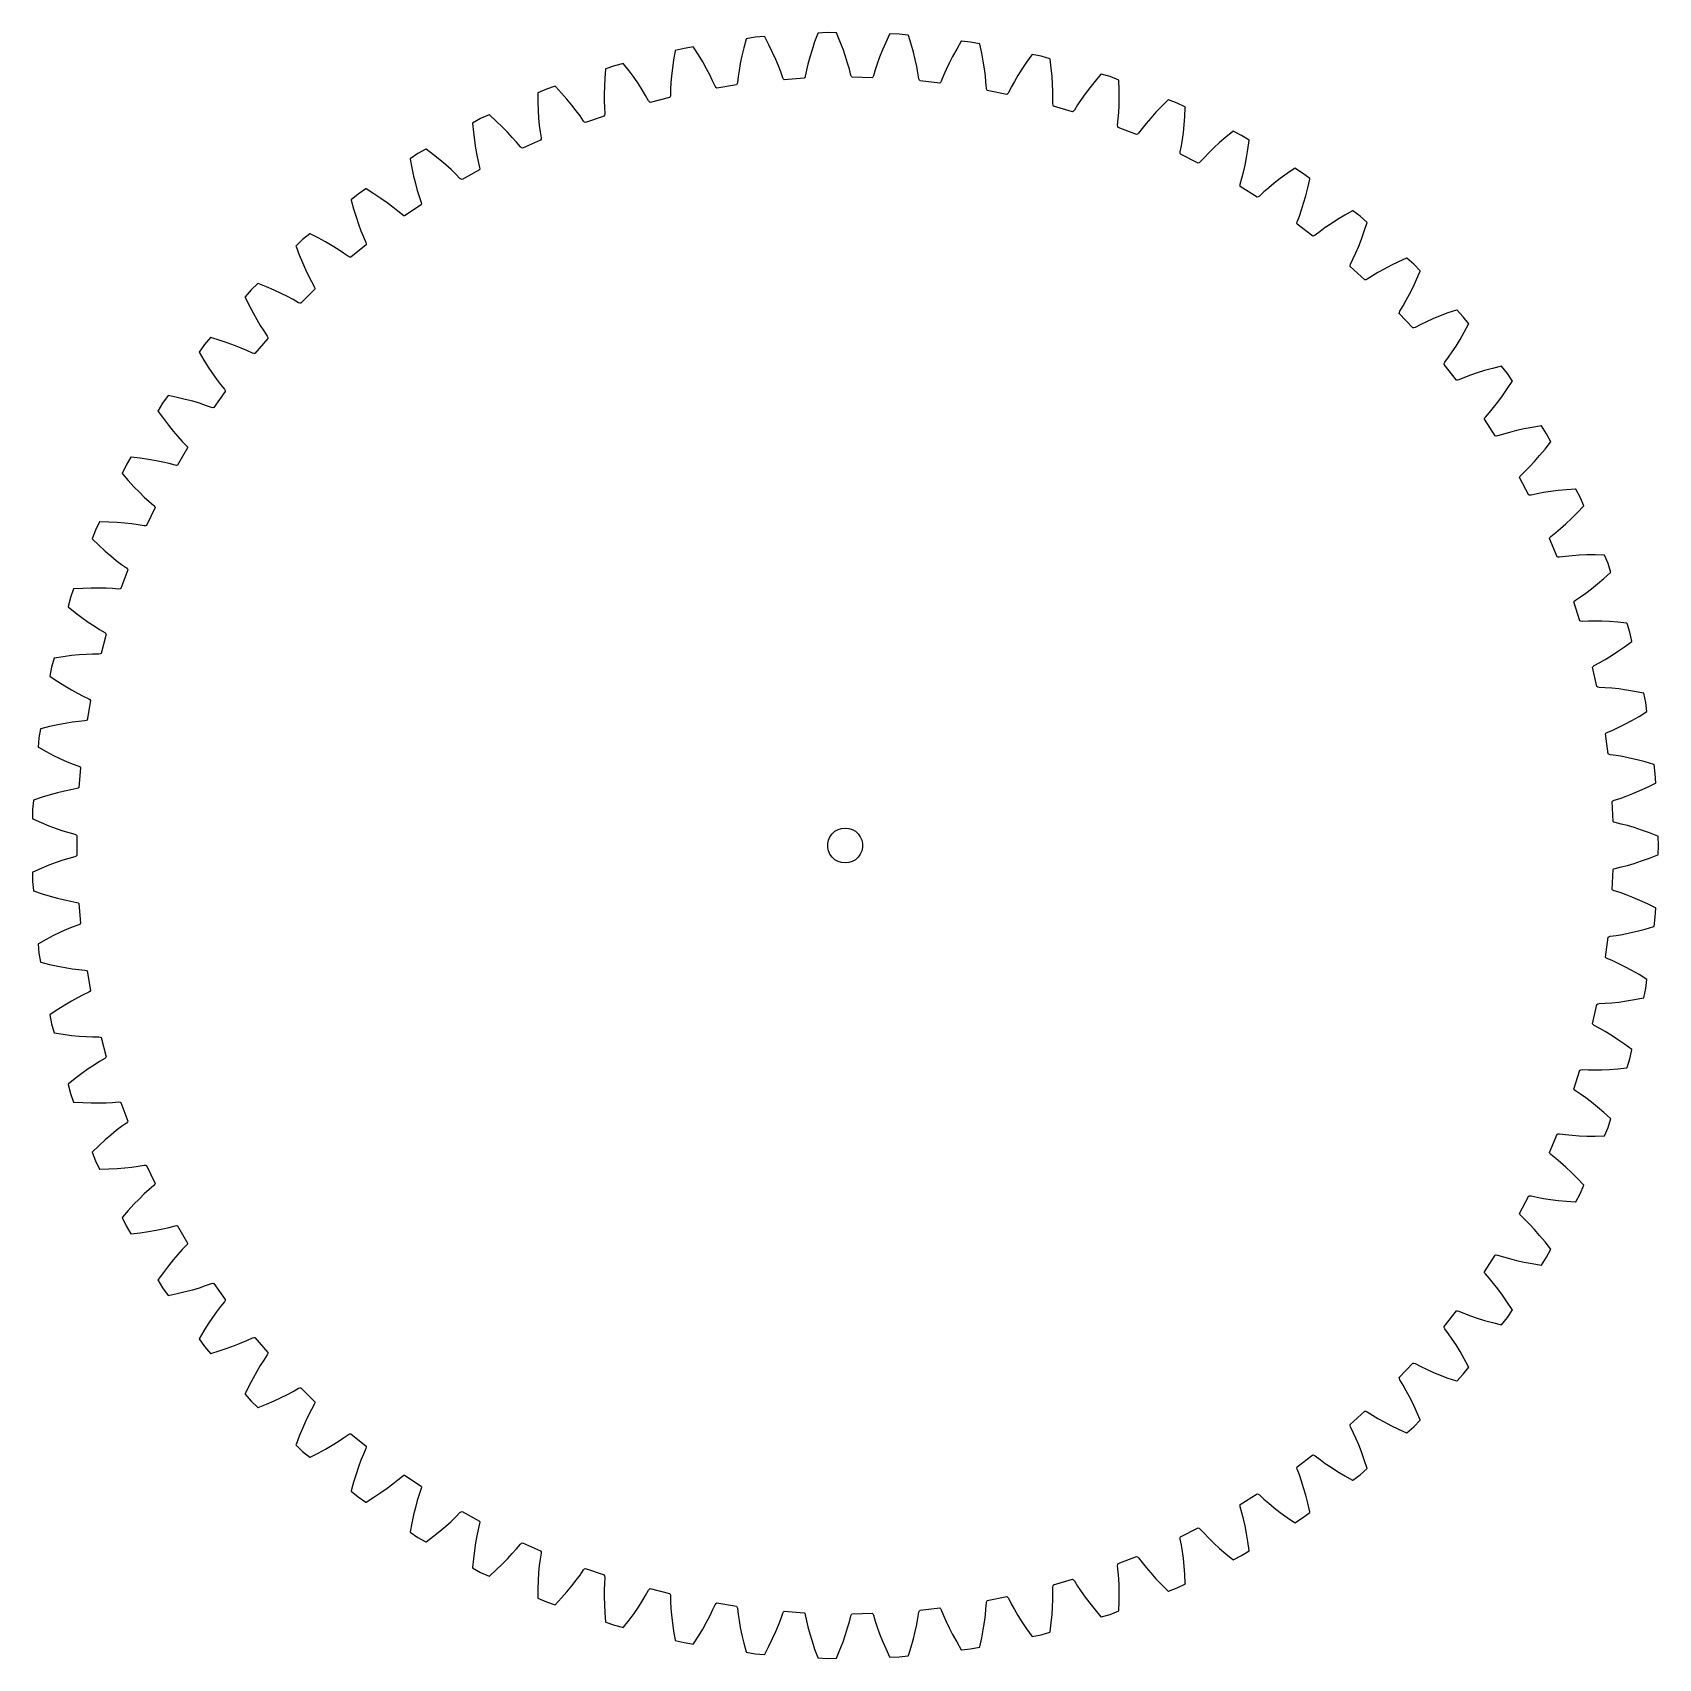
# Model space of a CAD drawing. Header units: metres. Extents: x -93 to 93, y -93 to 93.
import ezdxf

# ---------------------------------------------------------------- set-up
doc = ezdxf.new("R2010")
doc.units = ezdxf.units.M

msp = doc.modelspace()

# ---------------------------------------------------------------- linework, layer by layer
for p, q in [((-2.06, 92.92), (-3.11, 92.85)), ((-1, 92.9), (-2.06, 92.92)), ((-18.38, 91.11), (-19.41, 90.86)), ((-17.34, 91.27), (-18.38, 91.11)), ((-17.32, 91.24), (-17.34, 91.27)), ((-16.76, 90.38), (-17.32, 91.24)), ((-11.58, 91.19), (-11.8, 90.26)), ((-11.32, 92.18), (-11.58, 91.19)), ((-11.31, 92.22), (-11.32, 92.18)), ((-10.26, 92.38), (-11.31, 92.22)), ((-9.21, 92.45), (-10.26, 92.38)), ((-9.19, 92.42), (-9.21, 92.45)), ((-8.71, 91.51), (-9.19, 92.42)), ((-8.29, 90.65), (-8.71, 91.51)), ((-3.48, 91.85), (-3.78, 90.95)), ((-3.12, 92.82), (-3.48, 91.85)), ((-3.11, 92.85), (-3.12, 92.82)), ((-0.98, 92.87), (-1, 92.9)), ((-0.59, 91.92), (-0.98, 92.87)), ((-0.24, 91.03), (-0.59, 91.92)), ((4.65, 91.8), (4.27, 90.93)), ((5.09, 92.73), (4.65, 91.8)), ((5.11, 92.77), (5.09, 92.73)), ((6.16, 92.74), (5.11, 92.77)), ((7.22, 92.63), (6.16, 92.74)), ((7.23, 92.59), (7.22, 92.63)), ((7.54, 91.61), (7.23, 92.59)), ((7.8, 90.69), (7.54, 91.61)), ((13.27, 91.92), (12.75, 91.03)), ((13.29, 91.95), (13.27, 91.92)), ((14.34, 91.83), (13.29, 91.95)), ((15.37, 91.62), (14.34, 91.83)), ((15.38, 91.59), (15.37, 91.62)), ((15.61, 90.58), (15.38, 91.59)), ((-25.34, 89.38), (-26.37, 89.13)), ((-25.32, 89.36), (-25.34, 89.38)), ((-24.68, 88.54), (-25.32, 89.36)), ((-19.6, 89.81), (-19.74, 88.86)), ((-19.42, 90.82), (-19.6, 89.81)), ((-19.41, 90.86), (-19.42, 90.82)), ((-16.27, 89.56), (-16.76, 90.38)), ((-15.83, 88.79), (-16.27, 89.56)), ((-11.98, 89.39), (-12.12, 88.6)), ((-11.8, 90.26), (-11.98, 89.39)), ((-7.93, 89.84), (-8.29, 90.65)), ((-7.61, 89.1), (-7.93, 89.84)), ((-4.25, 89.32), (-4.42, 88.61)), ((-4.04, 90.1), (-4.25, 89.32)), ((-3.78, 90.95), (-4.04, 90.1)), ((0.05, 90.19), (-0.24, 91.03)), ((0.29, 89.43), (0.05, 90.19)), ((0.49, 88.72), (0.29, 89.43)), ((3.67, 89.35), (3.43, 88.66)), ((3.94, 90.11), (3.67, 89.35)), ((4.27, 90.93), (3.94, 90.11)), ((8.02, 89.84), (7.8, 90.69)), ((8.19, 89.05), (8.02, 89.84)), ((11.89, 89.41), (11.55, 88.68)), ((12.29, 90.19), (11.89, 89.41)), ((12.75, 91.03), (12.29, 90.19)), ((15.79, 89.65), (15.61, 90.58)), ((15.93, 88.78), (15.79, 89.65)), ((20.74, 89.55), (20.21, 88.75)), ((21.34, 90.39), (20.74, 89.55)), ((21.36, 90.42), (21.34, 90.39)), ((22.4, 90.21), (21.36, 90.42)), ((23.41, 89.91), (22.4, 90.21)), ((23.42, 89.87), (23.41, 89.91)), ((23.55, 88.85), (23.42, 89.87)), ((-27.46, 87.72), (-27.51, 86.77)), ((-27.37, 88.75), (-27.46, 87.72)), ((-27.36, 88.78), (-27.37, 88.75)), ((-26.37, 89.13), (-27.36, 88.78)), ((-24.12, 87.77), (-24.68, 88.54)), ((-23.62, 87.05), (-24.12, 87.77)), ((-19.84, 87.99), (-19.91, 87.18)), ((-19.74, 88.86), (-19.84, 87.99)), ((-15.46, 88.08), (-15.83, 88.79)), ((-15.14, 87.42), (-15.46, 88.08)), ((-14.85, 86.78), (-15.14, 87.42)), ((-12.23, 87.88), (-12.31, 87.18)), ((-12.12, 88.6), (-12.23, 87.88)), ((-7.35, 88.42), (-7.61, 89.1)), ((-7.12, 87.75), (-7.35, 88.42)), ((-7.04, 87.6), (-7.12, 87.75)), ((-6.96, 87.53), (-7.04, 87.6)), ((-4.69, 87.69), (-6.96, 87.53)), ((-4.62, 87.76), (-4.69, 87.69)), ((-4.56, 87.92), (-4.62, 87.76)), ((-4.42, 88.61), (-4.56, 87.92)), ((0.66, 88.04), (0.49, 88.72)), ((0.73, 87.88), (0.66, 88.04)), ((0.8, 87.81), (0.73, 87.88)), ((3.08, 87.76), (0.8, 87.81)), ((3.16, 87.83), (3.08, 87.76)), ((3.23, 87.98), (3.16, 87.83)), ((3.43, 88.66), (3.23, 87.98)), ((8.33, 88.33), (8.19, 89.05)), ((8.44, 87.64), (8.33, 88.33)), ((8.49, 87.47), (8.44, 87.64)), ((8.56, 87.39), (8.49, 87.47)), ((10.82, 87.14), (8.56, 87.39)), ((10.99, 87.35), (10.91, 87.21)), ((11.26, 88.01), (10.99, 87.35)), ((11.55, 88.68), (11.26, 88.01)), ((16.03, 87.98), (15.93, 88.78)), ((16.1, 87.25), (16.03, 87.98)), ((19.75, 88.01), (19.34, 87.31)), ((20.21, 88.75), (19.75, 88.01)), ((23.65, 87.9), (23.55, 88.85)), ((23.71, 87.02), (23.65, 87.9)), ((28.58, 87.36), (27.98, 86.62)), ((29.24, 88.15), (28.58, 87.36)), ((29.27, 88.18), (29.24, 88.15)), ((30.28, 87.88), (29.27, 88.18)), ((31.27, 87.49), (30.28, 87.88)), ((31.27, 87.45), (31.27, 87.49)), ((31.31, 86.42), (31.27, 87.45)), ((-35.1, 86.02), (-35.11, 85.98)), ((-35.11, 85.98), (-35.1, 84.95)), ((-34.14, 86.45), (-35.1, 86.02)), ((-33.14, 86.79), (-34.14, 86.45)), ((-33.11, 86.77), (-33.14, 86.79)), ((-32.41, 86.01), (-33.11, 86.77)), ((-31.78, 85.3), (-32.41, 86.01)), ((-27.51, 86.77), (-27.54, 85.89)), ((-27.54, 85.89), (-27.53, 85.08)), ((-23.18, 86.37), (-23.62, 87.05)), ((-22.8, 85.74), (-23.18, 86.37)), ((-22.46, 85.13), (-22.8, 85.74)), ((-20.05, 85.49), (-22.26, 84.94)), ((-20, 85.58), (-20.05, 85.49)), ((-19.97, 85.75), (-20, 85.58)), ((-19.95, 86.45), (-19.97, 85.75)), ((-19.91, 87.18), (-19.95, 86.45)), ((-14.75, 86.64), (-14.85, 86.78)), ((-14.67, 86.58), (-14.75, 86.64)), ((-12.42, 86.93), (-14.67, 86.58)), ((-12.36, 87.01), (-12.42, 86.93)), ((-12.31, 87.18), (-12.36, 87.01)), ((10.91, 87.21), (10.82, 87.14)), ((16.15, 86.55), (16.1, 87.25)), ((16.19, 86.38), (16.15, 86.55)), ((16.25, 86.29), (16.19, 86.38)), ((18.48, 85.84), (16.25, 86.29)), ((18.57, 85.9), (18.48, 85.84)), ((18.67, 86.04), (18.57, 85.9)), ((18.99, 86.67), (18.67, 86.04)), ((19.34, 87.31), (18.99, 86.67)), ((23.74, 86.22), (23.71, 87.02)), ((23.75, 85.48), (23.74, 86.22)), ((27.45, 85.92), (26.98, 85.26)), ((27.98, 86.62), (27.45, 85.92)), ((31.32, 85.47), (31.31, 86.42)), ((-35.1, 84.95), (-35.07, 84)), ((-35.07, 84), (-35.02, 83.12)), ((-31.22, 84.62), (-31.78, 85.3)), ((-30.73, 83.98), (-31.22, 84.62)), ((-30.29, 83.39), (-30.73, 83.98)), ((-27.53, 85.08), (-27.51, 84.35)), ((-27.51, 84.35), (-27.47, 83.65)), ((-27.47, 83.65), (-27.48, 83.48)), ((-22.35, 85), (-22.46, 85.13)), ((-22.26, 84.94), (-22.35, 85)), ((23.74, 84.78), (23.75, 85.48)), ((23.76, 84.61), (23.74, 84.78)), ((23.81, 84.52), (23.76, 84.61)), ((26, 83.87), (23.81, 84.52)), ((26.09, 83.92), (26, 83.87)), ((26.2, 84.05), (26.09, 83.92)), ((26.57, 84.65), (26.2, 84.05)), ((26.98, 85.26), (26.57, 84.65)), ((31.21, 83.05), (31.27, 83.78)), ((31.27, 83.78), (31.31, 84.59)), ((31.31, 84.59), (31.32, 85.47)), ((35.52, 83.81), (34.93, 83.15)), ((36.19, 84.5), (35.52, 83.81)), ((36.92, 85.22), (36.19, 84.5)), ((36.95, 85.24), (36.92, 85.22)), ((37.93, 84.85), (36.95, 85.24)), ((38.88, 84.38), (37.93, 84.85)), ((38.83, 83.32), (38.87, 84.34)), ((38.87, 84.34), (38.88, 84.38)), ((-41.65, 83.09), (-42.57, 82.58)), ((-42.57, 82.58), (-42.57, 82.54)), ((-42.57, 82.54), (-42.47, 81.52)), ((-40.68, 83.53), (-41.65, 83.09)), ((-40.65, 83.5), (-40.68, 83.53)), ((-39.89, 82.81), (-40.65, 83.5)), ((-39.2, 82.15), (-39.89, 82.81)), ((-38.58, 81.53), (-39.2, 82.15)), ((-35.02, 83.12), (-34.95, 82.31)), ((-34.95, 82.31), (-34.86, 81.59)), ((-29.89, 82.81), (-30.29, 83.39)), ((-29.78, 82.69), (-29.89, 82.81)), ((-29.68, 82.64), (-29.78, 82.69)), ((-27.53, 83.38), (-29.68, 82.64)), ((-27.48, 83.48), (-27.53, 83.38)), ((31.14, 82.35), (31.21, 83.05)), ((31.15, 82.18), (31.14, 82.35)), ((31.19, 82.08), (31.15, 82.18)), ((33.31, 81.25), (31.19, 82.08)), ((33.95, 81.97), (33.53, 81.41)), ((34.41, 82.54), (33.95, 81.97)), ((34.93, 83.15), (34.41, 82.54)), ((38.66, 81.49), (38.75, 82.36)), ((38.75, 82.36), (38.83, 83.32)), ((-42.47, 81.52), (-42.36, 80.57)), ((-42.36, 80.57), (-42.23, 79.7)), ((-38.03, 80.94), (-38.58, 81.53)), ((-37.54, 80.39), (-38.03, 80.94)), ((-37.1, 79.84), (-37.54, 80.39)), ((-34.79, 80.62), (-36.87, 79.7)), ((-34.86, 81.59), (-34.75, 80.89)), ((-34.75, 80.72), (-34.79, 80.62)), ((-34.75, 80.89), (-34.75, 80.72)), ((33.41, 81.29), (33.31, 81.25)), ((33.53, 81.41), (33.41, 81.29)), ((38.3, 79.28), (38.43, 79.97)), ((38.43, 79.97), (38.55, 80.69)), ((38.55, 80.69), (38.66, 81.49)), ((42.79, 80.34), (42.15, 79.74)), ((43.51, 80.97), (42.79, 80.34)), ((44.31, 81.62), (43.51, 80.97)), ((44.34, 81.64), (44.31, 81.62)), ((45.28, 81.17), (44.34, 81.64)), ((46.18, 80.62), (45.28, 81.17)), ((46.04, 79.56), (46.18, 80.58)), ((46.18, 80.58), (46.18, 80.62)), ((-48.83, 79.09), (-49.7, 78.49)), ((-49.7, 78.49), (-49.7, 78.46)), ((-49.7, 78.46), (-49.51, 77.44)), ((-47.9, 79.6), (-48.83, 79.09)), ((-47.87, 79.58), (-47.9, 79.6)), ((-47.05, 78.96), (-47.87, 79.58)), ((-46.3, 78.37), (-47.05, 78.96)), ((-45.63, 77.8), (-46.3, 78.37)), ((-42.23, 79.7), (-42.08, 78.9)), ((-42.08, 78.9), (-41.93, 78.19)), ((-41.93, 78.19), (-41.77, 77.5)), ((-36.97, 79.73), (-37.1, 79.84)), ((-36.87, 79.7), (-36.97, 79.73)), ((38.29, 79.11), (38.3, 79.28)), ((38.32, 79.01), (38.29, 79.11)), ((40.36, 77.99), (38.32, 79.01)), ((40.59, 78.13), (40.46, 78.02)), ((41.06, 78.65), (40.59, 78.13)), ((41.57, 79.18), (41.06, 78.65)), ((42.15, 79.74), (41.57, 79.18)), ((45.71, 77.75), (45.88, 78.62)), ((45.88, 78.62), (46.04, 79.56)), ((-49.51, 77.44), (-49.31, 76.51)), ((-49.31, 76.51), (-49.11, 75.65)), ((-45.03, 77.26), (-45.63, 77.8)), ((-44.5, 76.75), (-45.03, 77.26)), ((-44.01, 76.25), (-44.5, 76.75)), ((-43.87, 76.15), (-44.01, 76.25)), ((-41.78, 77.23), (-43.77, 76.12)), ((-41.75, 77.34), (-41.78, 77.23)), ((-41.77, 77.5), (-41.75, 77.34)), ((40.46, 78.02), (40.36, 77.99)), ((45.15, 75.58), (45.35, 76.26)), ((45.35, 76.26), (45.53, 76.97)), ((45.53, 76.97), (45.71, 77.75)), ((49.72, 76.24), (49.03, 75.7)), ((50.5, 76.81), (49.72, 76.24)), ((51.35, 77.39), (50.5, 76.81)), ((51.38, 77.41), (51.35, 77.39)), ((52.28, 76.85), (51.38, 77.41)), ((53.12, 76.22), (52.28, 76.85)), ((53.12, 76.18), (53.12, 76.22)), ((-55.63, 74.46), (-56.44, 73.79)), ((-54.75, 75.06), (-55.63, 74.46)), ((-54.72, 75.04), (-54.75, 75.06)), ((-53.85, 74.5), (-54.72, 75.04)), ((-53.05, 73.97), (-53.85, 74.5)), ((-49.11, 75.65), (-48.89, 74.88)), ((-48.89, 74.88), (-48.68, 74.18)), ((-43.77, 76.12), (-43.87, 76.15)), ((45.13, 75.41), (45.15, 75.58)), ((45.16, 75.31), (45.13, 75.41)), ((47.09, 74.11), (45.16, 75.31)), ((47.85, 74.71), (47.34, 74.23)), ((48.41, 75.19), (47.85, 74.71)), ((49.03, 75.7), (48.41, 75.19)), ((52.65, 74.25), (52.89, 75.18)), ((52.89, 75.18), (53.12, 76.18)), ((-56.44, 73.79), (-56.44, 73.76)), ((-56.44, 73.76), (-56.16, 72.77)), ((-56.16, 72.77), (-55.88, 71.85)), ((-52.33, 73.46), (-53.05, 73.97)), ((-51.68, 72.98), (-52.33, 73.46)), ((-51.11, 72.52), (-51.68, 72.98)), ((-50.57, 72.07), (-51.11, 72.52)), ((-48.44, 73.24), (-50.33, 71.96)), ((-48.68, 74.18), (-48.45, 73.51)), ((-48.45, 73.51), (-48.42, 73.34)), ((-48.42, 73.34), (-48.44, 73.24)), ((47.2, 74.14), (47.09, 74.11)), ((47.34, 74.23), (47.2, 74.14)), ((51.91, 71.95), (52.16, 72.64)), ((52.16, 72.64), (52.4, 73.41)), ((52.4, 73.41), (52.65, 74.25)), ((57.99, 72.55), (57.09, 72.04)), ((58.02, 72.56), (57.99, 72.55)), ((58.87, 71.93), (58.02, 72.56)), ((-55.88, 71.85), (-55.6, 71.02)), ((-55.6, 71.02), (-55.32, 70.26)), ((-50.43, 71.98), (-50.57, 72.07)), ((-50.33, 71.96), (-50.43, 71.98)), ((51.62, 71.13), (51.66, 71.29)), ((51.64, 71.02), (51.62, 71.13)), ((53.46, 69.66), (51.64, 71.02)), ((51.66, 71.29), (51.91, 71.95)), ((55.53, 71.07), (54.86, 70.62)), ((56.27, 71.55), (55.53, 71.07)), ((57.09, 72.04), (56.27, 71.55)), ((59.65, 71.22), (58.87, 71.93)), ((59.33, 70.21), (59.64, 71.19)), ((59.64, 71.19), (59.65, 71.22)), ((-61.99, 69.26), (-62.75, 68.52)), ((-61.17, 69.93), (-61.99, 69.26)), ((-61.14, 69.91), (-61.17, 69.93)), ((-60.22, 69.45), (-61.14, 69.91)), ((-59.38, 68.99), (-60.22, 69.45)), ((-58.62, 68.55), (-59.38, 68.99)), ((-55.32, 70.26), (-55.04, 69.58)), ((-55.04, 69.58), (-54.76, 68.94)), ((-54.76, 68.94), (-54.72, 68.78)), ((-54.72, 68.78), (-54.73, 68.67)), ((53.56, 69.68), (53.46, 69.66)), ((53.71, 69.76), (53.56, 69.68)), ((54.27, 70.19), (53.71, 69.76)), ((54.86, 70.62), (54.27, 70.19)), ((58.69, 68.49), (59.01, 69.31)), ((59.01, 69.31), (59.33, 70.21)), ((-62.75, 68.52), (-62.73, 68.48)), ((-62.73, 68.48), (-62.37, 67.52)), ((-62.37, 67.52), (-62.01, 66.63)), ((-57.93, 68.12), (-58.62, 68.55)), ((-57.32, 67.72), (-57.93, 68.12)), ((-56.75, 67.31), (-57.32, 67.72)), ((-56.59, 67.24), (-56.75, 67.31)), ((-56.49, 67.23), (-56.59, 67.24)), ((-54.73, 68.67), (-56.49, 67.23)), ((57.76, 66.45), (58.07, 67.08)), ((58.07, 67.08), (58.37, 67.75)), ((58.37, 67.75), (58.69, 68.49)), ((64.17, 67.14), (63.23, 66.71)), ((64.2, 67.15), (64.17, 67.14)), ((64.99, 66.45), (64.2, 67.15)), ((-62.01, 66.63), (-61.66, 65.83)), ((-61.66, 65.83), (-61.31, 65.1)), ((-61.31, 65.1), (-60.98, 64.45)), ((57.7, 66.29), (57.76, 66.45)), ((57.71, 66.18), (57.7, 66.29)), ((59.41, 64.66), (57.71, 66.18)), ((60.26, 65.12), (59.67, 64.74)), ((60.89, 65.49), (60.26, 65.12)), ((61.59, 65.89), (60.89, 65.49)), ((62.37, 66.3), (61.59, 65.89)), ((63.23, 66.71), (62.37, 66.3)), ((65.71, 65.67), (64.99, 66.45)), ((65.3, 64.69), (65.7, 65.64)), ((65.7, 65.64), (65.71, 65.67)), ((-67.87, 63.51), (-68.56, 62.7)), ((-67.11, 64.25), (-67.87, 63.51)), ((-67.08, 64.23), (-67.11, 64.25)), ((-66.12, 63.85), (-67.08, 64.23)), ((-65.24, 63.47), (-66.12, 63.85)), ((-64.45, 63.1), (-65.24, 63.47)), ((-60.58, 63.57), (-62.21, 61.97)), ((-60.98, 64.45), (-60.64, 63.83)), ((-60.64, 63.83), (-60.58, 63.67)), ((-60.58, 63.67), (-60.58, 63.57)), ((59.51, 64.67), (59.41, 64.66)), ((59.67, 64.74), (59.51, 64.67)), ((64.51, 63.03), (64.9, 63.82)), ((64.9, 63.82), (65.3, 64.69)), ((-68.56, 62.7), (-68.54, 62.67)), ((-68.54, 62.67), (-68.1, 61.74)), ((-68.1, 61.74), (-67.66, 60.89)), ((-63.73, 62.74), (-64.45, 63.1)), ((-63.08, 62.39), (-63.73, 62.74)), ((-62.47, 62.04), (-63.08, 62.39)), ((-62.32, 61.97), (-62.47, 62.04)), ((-62.21, 61.97), (-62.32, 61.97)), ((63.4, 61.09), (63.77, 61.69)), ((63.77, 61.69), (64.13, 62.32)), ((64.13, 62.32), (64.51, 63.03)), ((-67.66, 60.89), (-67.24, 60.12)), ((-67.24, 60.12), (-66.83, 59.42)), ((63.33, 60.82), (63.34, 60.93)), ((64.89, 59.16), (63.33, 60.82)), ((63.34, 60.93), (63.4, 61.09)), ((65.78, 59.54), (65.16, 59.21)), ((66.44, 59.86), (65.78, 59.54)), ((67.17, 60.19), (66.44, 59.86)), ((67.99, 60.53), (67.17, 60.19)), ((68.88, 60.87), (67.99, 60.53)), ((69.85, 61.2), (68.88, 60.87)), ((69.89, 61.21), (69.85, 61.2)), ((70.61, 60.44), (69.89, 61.21)), ((71.26, 59.61), (70.61, 60.44)), ((70.76, 58.67), (71.25, 59.58)), ((71.25, 59.58), (71.26, 59.61)), ((-72.53, 58.06), (-73.21, 57.26)), ((-72.49, 58.05), (-72.53, 58.06)), ((-71.51, 57.76), (-72.49, 58.05)), ((-70.6, 57.46), (-71.51, 57.76)), ((-65.96, 57.96), (-67.44, 56.23)), ((-66.83, 59.42), (-66.44, 58.81)), ((-66.44, 58.81), (-66.04, 58.22)), ((-66.04, 58.22), (-65.97, 58.07)), ((-65.97, 58.07), (-65.96, 57.96)), ((65, 59.16), (64.89, 59.16)), ((65.16, 59.21), (65, 59.16)), ((69.83, 57.09), (70.29, 57.84)), ((70.29, 57.84), (70.76, 58.67)), ((-73.21, 57.26), (-73.83, 56.4)), ((-73.83, 56.4), (-73.81, 56.37)), ((-73.81, 56.37), (-73.29, 55.48)), ((-69.77, 57.16), (-70.6, 57.46)), ((-69.02, 56.86), (-69.77, 57.16)), ((-68.35, 56.57), (-69.02, 56.86)), ((-67.71, 56.27), (-68.35, 56.57)), ((-67.55, 56.22), (-67.71, 56.27)), ((-67.44, 56.23), (-67.55, 56.22)), ((68.55, 55.24), (68.97, 55.81)), ((68.97, 55.81), (69.39, 56.41)), ((69.39, 56.41), (69.83, 57.09)), ((-73.29, 55.48), (-72.78, 54.67)), ((-72.78, 54.67), (-72.29, 53.94)), ((-72.29, 53.94), (-71.82, 53.29)), ((68.46, 54.99), (68.47, 55.09)), ((69.86, 53.19), (68.46, 54.99)), ((68.47, 55.09), (68.55, 55.24)), ((72.23, 54.02), (71.47, 53.75)), ((73.07, 54.28), (72.23, 54.02)), ((73.99, 54.54), (73.07, 54.28)), ((74.99, 54.79), (73.99, 54.54)), ((75.02, 54.8), (74.99, 54.79)), ((75.68, 53.96), (75.02, 54.8)), ((76.25, 53.08), (75.68, 53.96)), ((-71.82, 53.29), (-71.37, 52.7)), ((-71.37, 52.7), (-70.93, 52.16)), ((-70.93, 52.16), (-70.84, 52.01)), ((69.97, 53.18), (69.86, 53.19)), ((70.13, 53.22), (69.97, 53.18)), ((70.78, 53.49), (70.13, 53.22)), ((71.47, 53.75), (70.78, 53.49)), ((75.12, 51.4), (75.67, 52.18)), ((75.67, 52.18), (76.23, 53.05)), ((76.23, 53.05), (76.25, 53.08)), ((-77.99, 50.56), (-78.52, 49.65)), ((-77.37, 51.43), (-77.99, 50.56)), ((-77.34, 51.42), (-77.37, 51.43)), ((-76.33, 51.21), (-77.34, 51.42)), ((-75.4, 50.99), (-76.33, 51.21)), ((-74.55, 50.77), (-75.4, 50.99)), ((-73.78, 50.54), (-74.55, 50.77)), ((-73.08, 50.31), (-73.78, 50.54)), ((-72.42, 50.07), (-73.08, 50.31)), ((-70.83, 51.91), (-72.15, 50.05)), ((-70.84, 52.01), (-70.83, 51.91)), ((74.1, 50.06), (74.6, 50.69)), ((74.6, 50.69), (75.12, 51.4)), ((-78.52, 49.65), (-78.5, 49.62)), ((-78.5, 49.62), (-77.9, 48.79)), ((-77.9, 48.79), (-77.32, 48.03)), ((-72.25, 50.03), (-72.42, 50.07)), ((-72.15, 50.05), (-72.25, 50.03)), ((73.05, 48.72), (73.08, 48.83)), ((74.29, 46.81), (73.05, 48.72)), ((73.08, 48.83), (73.17, 48.97)), ((73.17, 48.97), (73.63, 49.49)), ((73.63, 49.49), (74.1, 50.06)), ((-77.32, 48.03), (-76.77, 47.34)), ((-76.77, 47.34), (-76.24, 46.73)), ((-76.24, 46.73), (-75.75, 46.19)), ((74.4, 46.79), (74.29, 46.81)), ((74.56, 46.81), (74.4, 46.79)), ((75.23, 47.03), (74.56, 46.81)), ((75.94, 47.22), (75.23, 47.03)), ((76.72, 47.42), (75.94, 47.22)), ((77.58, 47.61), (76.72, 47.42)), ((78.52, 47.79), (77.58, 47.61)), ((79.54, 47.95), (78.52, 47.79)), ((79.57, 47.95), (79.54, 47.95)), ((80.15, 47.07), (79.57, 47.95)), ((80.64, 46.13), (80.15, 47.07)), ((-75.14, 45.44), (-76.29, 43.48)), ((-75.75, 46.19), (-75.26, 45.68)), ((-75.26, 45.68), (-75.16, 45.55)), ((-75.16, 45.55), (-75.14, 45.44)), ((79.37, 44.56), (79.99, 45.29)), ((79.99, 45.29), (80.62, 46.1)), ((80.62, 46.1), (80.64, 46.13)), ((-82.15, 43.47), (-82.61, 42.52)), ((-81.62, 44.39), (-82.15, 43.47)), ((-81.58, 44.38), (-81.62, 44.39)), ((-80.56, 44.27), (-81.58, 44.38)), ((-79.61, 44.13), (-80.56, 44.27)), ((-78.74, 43.98), (-79.61, 44.13)), ((-77.95, 43.82), (-78.74, 43.98)), ((-77.24, 43.65), (-77.95, 43.82)), ((-76.56, 43.47), (-77.24, 43.65)), ((-76.39, 43.45), (-76.56, 43.47)), ((-76.29, 43.48), (-76.39, 43.45)), ((77.21, 42.31), (77.72, 42.79)), ((77.72, 42.79), (78.24, 43.31)), ((78.24, 43.31), (78.79, 43.9)), ((78.79, 43.9), (79.37, 44.56)), ((-82.61, 42.52), (-82.58, 42.49)), ((-82.58, 42.49), (-81.91, 41.71)), ((-81.91, 41.71), (-81.27, 41)), ((-81.27, 41), (-80.65, 40.37)), ((77.07, 42.08), (77.1, 42.18)), ((78.14, 40.06), (77.07, 42.08)), ((77.1, 42.18), (77.21, 42.31)), ((-80.65, 40.37), (-80.08, 39.81)), ((-80.08, 39.81), (-79.54, 39.31)), ((-79.54, 39.31), (-79, 38.85)), ((78.24, 40.03), (78.14, 40.06)), ((78.41, 40.04), (78.24, 40.03)), ((79.1, 40.19), (78.41, 40.04)), ((79.82, 40.33), (79.1, 40.19)), ((80.61, 40.45), (79.82, 40.33)), ((81.49, 40.57), (80.61, 40.45)), ((82.44, 40.66), (81.49, 40.57)), ((83.46, 40.73), (82.44, 40.66)), ((83.5, 40.73), (83.46, 40.73)), ((84, 39.8), (83.5, 40.73)), ((84.41, 38.82), (84, 39.8)), ((-78.86, 38.62), (-79.83, 36.57)), ((-79, 38.85), (-78.89, 38.72)), ((-78.89, 38.72), (-78.86, 38.62)), ((82.36, 36.76), (83, 37.37)), ((83, 37.37), (83.68, 38.05)), ((83.68, 38.05), (84.38, 38.8)), ((84.38, 38.8), (84.41, 38.82)), ((-85.67, 36.04), (-86.04, 35.05)), ((-85.22, 37), (-85.67, 36.04)), ((-85.18, 37), (-85.22, 37)), ((-84.15, 36.97), (-85.18, 37)), ((-83.2, 36.92), (-84.15, 36.97)), ((-82.32, 36.85), (-83.2, 36.92)), ((-81.52, 36.76), (-82.32, 36.85)), ((-80.8, 36.65), (-81.52, 36.76)), ((-80.1, 36.53), (-80.8, 36.65)), ((-79.93, 36.53), (-80.1, 36.53)), ((-79.83, 36.57), (-79.93, 36.53)), ((80.53, 35.2), (80.65, 35.32)), ((80.65, 35.32), (81.2, 35.76)), ((81.2, 35.76), (81.76, 36.23)), ((81.76, 36.23), (82.36, 36.76)), ((-86.04, 35.05), (-86.01, 35.03)), ((-86.01, 35.03), (-85.28, 34.31)), ((-85.28, 34.31), (-84.57, 33.66)), ((-84.57, 33.66), (-83.91, 33.09)), ((80.49, 35.1), (80.53, 35.2)), ((81.37, 33), (80.49, 35.1)), ((-83.91, 33.09), (-83.28, 32.58)), ((-83.28, 32.58), (-82.7, 32.13)), ((-82.7, 32.13), (-82.13, 31.72)), ((-82.13, 31.72), (-82.01, 31.6)), ((-82.01, 31.6), (-81.97, 31.5)), ((81.47, 32.96), (81.37, 33)), ((81.64, 32.95), (81.47, 32.96)), ((82.34, 33.04), (81.64, 32.95)), ((83.07, 33.12), (82.34, 33.04)), ((83.87, 33.17), (83.07, 33.12)), ((84.75, 33.21), (83.87, 33.17)), ((85.71, 33.22), (84.75, 33.21)), ((86.74, 33.19), (85.71, 33.22)), ((86.77, 33.19), (86.74, 33.19)), ((87.18, 32.22), (86.77, 33.19)), ((87.51, 31.21), (87.18, 32.22)), ((-81.97, 31.5), (-82.75, 29.37)), ((85.29, 29.34), (85.98, 29.89)), ((85.98, 29.89), (86.71, 30.5)), ((86.71, 30.5), (87.48, 31.19)), ((87.48, 31.19), (87.51, 31.21)), ((-88.52, 28.33), (-88.8, 27.31)), ((-88.16, 29.32), (-88.52, 28.33)), ((-88.12, 29.33), (-88.16, 29.32)), ((-87.09, 29.39), (-88.12, 29.33)), ((-86.14, 29.42), (-87.09, 29.39)), ((-85.26, 29.43), (-86.14, 29.42)), ((-84.45, 29.41), (-85.26, 29.43)), ((-83.72, 29.37), (-84.45, 29.41)), ((-83.02, 29.31), (-83.72, 29.37)), ((-82.85, 29.32), (-83.02, 29.31)), ((-82.75, 29.37), (-82.85, 29.32)), ((83.28, 27.85), (83.33, 27.94)), ((83.33, 27.94), (83.45, 28.06)), ((83.45, 28.06), (84.04, 28.44)), ((84.04, 28.44), (84.64, 28.86)), ((84.64, 28.86), (85.29, 29.34)), ((-88.8, 27.31), (-88.77, 27.29)), ((-88.77, 27.29), (-87.97, 26.64)), ((-87.97, 26.64), (-87.22, 26.06)), ((-87.22, 26.06), (-86.5, 25.54)), ((83.97, 25.68), (83.28, 27.85)), ((-86.5, 25.54), (-85.83, 25.09)), ((-85.83, 25.09), (-85.22, 24.7)), ((-85.22, 24.7), (-84.61, 24.34)), ((-84.61, 24.34), (-84.48, 24.23)), ((-84.48, 24.23), (-84.43, 24.14)), ((84.07, 25.63), (83.97, 25.68)), ((84.23, 25.61), (84.07, 25.63)), ((84.94, 25.64), (84.23, 25.61)), ((85.67, 25.65), (84.94, 25.64)), ((86.48, 25.63), (85.67, 25.65)), ((87.36, 25.59), (86.48, 25.63)), ((88.31, 25.51), (87.36, 25.59)), ((89.33, 25.4), (88.31, 25.51)), ((89.37, 25.39), (89.33, 25.4)), ((89.69, 24.39), (89.37, 25.39)), ((89.92, 23.36), (89.69, 24.39)), ((-84.43, 24.14), (-85.03, 21.94)), ((88.28, 22.17), (89.07, 22.72)), ((89.07, 22.72), (89.89, 23.33)), ((89.89, 23.33), (89.92, 23.36)), ((-90.4, 21.42), (-90.68, 20.4)), ((-90.37, 21.42), (-90.4, 21.42)), ((-89.35, 21.58), (-90.37, 21.42)), ((-88.4, 21.7), (-89.35, 21.58)), ((-87.52, 21.78), (-88.4, 21.7)), ((-86.72, 21.83), (-87.52, 21.78)), ((-85.99, 21.86), (-86.72, 21.83)), ((-85.28, 21.86), (-85.99, 21.86)), ((-85.12, 21.89), (-85.28, 21.86)), ((-85.03, 21.94), (-85.12, 21.89)), ((85.41, 20.38), (85.47, 20.47)), ((85.47, 20.47), (85.61, 20.57)), ((85.61, 20.57), (86.23, 20.9)), ((86.23, 20.9), (86.86, 21.27)), ((86.86, 21.27), (87.55, 21.69)), ((87.55, 21.69), (88.28, 22.17)), ((-90.68, 20.4), (-90.87, 19.36)), ((-90.87, 19.36), (-90.84, 19.33)), ((-90.84, 19.33), (-89.98, 18.76)), ((-89.98, 18.76), (-89.18, 18.24)), ((85.91, 18.16), (85.41, 20.38)), ((-89.18, 18.24), (-88.42, 17.8)), ((-88.42, 17.8), (-87.72, 17.4)), ((-87.72, 17.4), (-87.07, 17.07)), ((-87.07, 17.07), (-86.43, 16.76)), ((-86.43, 16.76), (-86.29, 16.67)), ((86, 18.1), (85.91, 18.16)), ((86.17, 18.07), (86, 18.1)), ((86.87, 18.03), (86.17, 18.07)), ((87.6, 17.97), (86.87, 18.03)), ((88.4, 17.89), (87.6, 17.97)), ((89.28, 17.76), (88.4, 17.89)), ((90.22, 17.61), (89.28, 17.76)), ((91.23, 17.4), (90.22, 17.61)), ((91.26, 17.4), (91.23, 17.4)), ((91.49, 16.36), (91.26, 17.4)), ((-86.23, 16.58), (-86.63, 14.34)), ((-86.29, 16.67), (-86.23, 16.58)), ((90.73, 14.76), (91.6, 15.3)), ((91.63, 15.32), (91.49, 16.36)), ((91.6, 15.3), (91.63, 15.32)), ((-91.94, 13.34), (-92.13, 12.3)), ((-91.91, 13.35), (-91.94, 13.34)), ((-90.91, 13.6), (-91.91, 13.35)), ((-89.97, 13.8), (-90.91, 13.6)), ((-89.11, 13.96), (-89.97, 13.8)), ((-88.31, 14.08), (-89.11, 13.96)), ((-87.58, 14.17), (-88.31, 14.08)), ((-86.88, 14.24), (-87.58, 14.17)), ((-86.72, 14.28), (-86.88, 14.24)), ((-86.63, 14.34), (-86.72, 14.28)), ((87.09, 12.92), (87.74, 13.2)), ((87.74, 13.2), (88.4, 13.51)), ((88.4, 13.51), (89.12, 13.87)), ((89.12, 13.87), (89.9, 14.28)), ((89.9, 14.28), (90.73, 14.76)), ((-92.13, 12.3), (-92.22, 11.25)), ((-92.22, 11.25), (-92.19, 11.23)), ((-92.19, 11.23), (-91.29, 10.73)), ((86.88, 12.75), (86.94, 12.83)), ((87.18, 10.49), (86.88, 12.75)), ((86.94, 12.83), (87.09, 12.92)), ((-91.29, 10.73), (-90.44, 10.29)), ((-90.44, 10.29), (-89.65, 9.91)), ((-89.65, 9.91), (-88.91, 9.58)), ((-88.91, 9.58), (-88.23, 9.31)), ((-88.23, 9.31), (-87.57, 9.06)), ((87.27, 10.43), (87.18, 10.49)), ((87.43, 10.38), (87.27, 10.43)), ((88.12, 10.28), (87.43, 10.38)), ((88.85, 10.16), (88.12, 10.28)), ((89.64, 10), (88.85, 10.16)), ((90.5, 9.81), (89.64, 10)), ((91.42, 9.56), (90.5, 9.81)), ((92.41, 9.27), (91.42, 9.56)), ((-87.57, 9.06), (-87.43, 8.98)), ((-87.36, 8.89), (-87.56, 6.63)), ((-87.43, 8.98), (-87.36, 8.89)), ((92.44, 9.26), (92.41, 9.27)), ((92.58, 8.21), (92.44, 9.26)), ((92.63, 7.16), (92.58, 8.21)), ((-90.84, 5.79), (-91.75, 5.51)), ((-89.99, 6.03), (-90.84, 5.79)), ((-89.21, 6.22), (-89.99, 6.03)), ((-88.49, 6.37), (-89.21, 6.22)), ((-87.8, 6.5), (-88.49, 6.37)), ((-87.64, 6.56), (-87.8, 6.5)), ((-87.56, 6.63), (-87.64, 6.56)), ((88.56, 5.39), (89.25, 5.64)), ((89.25, 5.64), (90, 5.94)), ((90, 5.94), (90.81, 6.28)), ((90.81, 6.28), (91.68, 6.68)), ((91.68, 6.68), (92.6, 7.14)), ((92.6, 7.14), (92.63, 7.16)), ((-92.76, 5.16), (-92.86, 4.11)), ((-92.86, 4.11), (-92.86, 3.05)), ((-92.73, 5.18), (-92.76, 5.16)), ((-91.75, 5.51), (-92.73, 5.18)), ((87.67, 5.02), (87.74, 5.1)), ((87.77, 2.75), (87.67, 5.02)), ((87.74, 5.1), (87.89, 5.18)), ((87.89, 5.18), (88.56, 5.39)), ((-92.86, 3.05), (-92.82, 3.04)), ((-92.82, 3.04), (-91.88, 2.62)), ((-91.88, 2.62), (-91, 2.26)), ((-91, 2.26), (-90.17, 1.95)), ((-90.17, 1.95), (-89.41, 1.69)), ((-0.81, 1.83), (-0.42, 1.96)), ((-0.42, 1.96), (0, 2)), ((0, 2), (0.42, 1.96)), ((0.42, 1.96), (0.81, 1.83)), ((87.85, 2.67), (87.77, 2.75)), ((88, 2.61), (87.85, 2.67)), ((88.69, 2.45), (88, 2.61)), ((89.4, 2.27), (88.69, 2.45)), ((90.17, 2.04), (89.4, 2.27)), ((91.01, 1.77), (90.17, 2.04)), ((-89.41, 1.69), (-88.71, 1.47)), ((-88.71, 1.47), (-88.03, 1.28)), ((-88.03, 1.28), (-87.88, 1.21)), ((-87.88, 1.21), (-87.8, 1.14)), ((-87.8, 1.14), (-87.8, -1.14)), ((-1.99, 0.21), (-1.9, 0.62)), ((-1.99, -0.21), (-1.99, 0.21)), ((-1.9, 0.62), (-1.73, 1)), ((-1.73, 1), (-1.49, 1.34)), ((-1.49, 1.34), (-1.18, 1.62)), ((-1.18, 1.62), (-0.81, 1.83)), ((0.81, 1.83), (1.18, 1.62)), ((1.18, 1.62), (1.49, 1.34)), ((1.49, 1.34), (1.73, 1)), ((1.73, 1), (1.9, 0.62)), ((1.9, 0.62), (1.99, 0.21)), ((1.99, 0.21), (1.99, -0.21)), ((91.91, 1.45), (91.01, 1.77)), ((92.87, 1.07), (91.91, 1.45)), ((92.9, 1.06), (92.87, 1.07)), ((92.95, 0), (92.9, 1.06)), ((92.9, -1.06), (92.95, 0)), ((-89.41, -1.69), (-90.17, -1.95)), ((-88.71, -1.47), (-89.41, -1.69)), ((-88.03, -1.28), (-88.71, -1.47)), ((-87.88, -1.21), (-88.03, -1.28)), ((-87.8, -1.14), (-87.88, -1.21)), ((-1.9, -0.62), (-1.99, -0.21)), ((-1.73, -1), (-1.9, -0.62)), ((-1.49, -1.34), (-1.73, -1)), ((-1.18, -1.62), (-1.49, -1.34)), ((-0.81, -1.83), (-1.18, -1.62)), ((-0.42, -1.96), (-0.81, -1.83)), ((0.81, -1.83), (0.42, -1.96)), ((1.18, -1.62), (0.81, -1.83)), ((1.49, -1.34), (1.18, -1.62)), ((1.73, -1), (1.49, -1.34)), ((1.9, -0.62), (1.73, -1)), ((1.99, -0.21), (1.9, -0.62)), ((90.17, -2.04), (91.01, -1.77)), ((91.01, -1.77), (91.91, -1.45)), ((91.91, -1.45), (92.87, -1.07)), ((92.87, -1.07), (92.9, -1.06)), ((-92.82, -3.04), (-92.86, -3.05)), ((-92.86, -3.05), (-92.86, -4.11)), ((-91.88, -2.62), (-92.82, -3.04)), ((-91, -2.26), (-91.88, -2.62)), ((-90.17, -1.95), (-91, -2.26)), ((0, -2), (-0.42, -1.96)), ((0.42, -1.96), (0, -2)), ((87.67, -5.02), (87.77, -2.75)), ((87.77, -2.75), (87.85, -2.67)), ((87.85, -2.67), (88, -2.61)), ((88, -2.61), (88.69, -2.45)), ((88.69, -2.45), (89.4, -2.27)), ((89.4, -2.27), (90.17, -2.04)), ((-92.86, -4.11), (-92.76, -5.16)), ((-92.76, -5.16), (-92.73, -5.18)), ((-92.73, -5.18), (-91.75, -5.51)), ((-91.75, -5.51), (-90.84, -5.79)), ((87.74, -5.1), (87.67, -5.02)), ((87.89, -5.18), (87.74, -5.1)), ((88.56, -5.39), (87.89, -5.18)), ((89.25, -5.64), (88.56, -5.39)), ((-90.84, -5.79), (-89.99, -6.03)), ((-89.99, -6.03), (-89.21, -6.22)), ((-89.21, -6.22), (-88.49, -6.37)), ((-88.49, -6.37), (-87.8, -6.5)), ((-87.8, -6.5), (-87.64, -6.56)), ((-87.64, -6.56), (-87.56, -6.63)), ((-87.56, -6.63), (-87.36, -8.89)), ((90, -5.94), (89.25, -5.64)), ((90.81, -6.28), (90, -5.94)), ((91.68, -6.68), (90.81, -6.28)), ((92.6, -7.14), (91.68, -6.68)), ((92.58, -8.21), (92.63, -7.16)), ((92.63, -7.16), (92.6, -7.14)), ((-87.57, -9.06), (-88.23, -9.31)), ((-87.43, -8.98), (-87.57, -9.06)), ((-87.36, -8.89), (-87.43, -8.98)), ((91.42, -9.56), (92.41, -9.27)), ((92.41, -9.27), (92.44, -9.26)), ((92.44, -9.26), (92.58, -8.21)), ((-91.29, -10.73), (-92.19, -11.23)), ((-90.44, -10.29), (-91.29, -10.73)), ((-89.65, -9.91), (-90.44, -10.29)), ((-88.91, -9.58), (-89.65, -9.91)), ((-88.23, -9.31), (-88.91, -9.58)), ((86.88, -12.75), (87.18, -10.49)), ((87.18, -10.49), (87.27, -10.43)), ((87.27, -10.43), (87.43, -10.38)), ((87.43, -10.38), (88.12, -10.28)), ((88.12, -10.28), (88.85, -10.16)), ((88.85, -10.16), (89.64, -10)), ((89.64, -10), (90.5, -9.81)), ((90.5, -9.81), (91.42, -9.56)), ((-92.19, -11.23), (-92.22, -11.25)), ((-92.22, -11.25), (-92.13, -12.3)), ((-92.13, -12.3), (-91.94, -13.34)), ((86.94, -12.83), (86.88, -12.75)), ((87.09, -12.92), (86.94, -12.83)), ((87.74, -13.2), (87.09, -12.92)), ((-91.94, -13.34), (-91.91, -13.35)), ((-91.91, -13.35), (-90.91, -13.6)), ((-90.91, -13.6), (-89.97, -13.8)), ((-89.97, -13.8), (-89.11, -13.96)), ((-89.11, -13.96), (-88.31, -14.08)), ((-88.31, -14.08), (-87.58, -14.17)), ((-87.58, -14.17), (-86.88, -14.24)), ((-86.88, -14.24), (-86.72, -14.28)), ((-86.72, -14.28), (-86.63, -14.34)), ((-86.63, -14.34), (-86.23, -16.58)), ((88.4, -13.51), (87.74, -13.2)), ((89.12, -13.87), (88.4, -13.51)), ((89.9, -14.28), (89.12, -13.87)), ((90.73, -14.76), (89.9, -14.28)), ((91.6, -15.3), (90.73, -14.76)), ((-86.29, -16.67), (-86.43, -16.76)), ((-86.23, -16.58), (-86.29, -16.67)), ((91.26, -17.4), (91.49, -16.36)), ((91.49, -16.36), (91.63, -15.32)), ((91.63, -15.32), (91.6, -15.3)), ((-89.18, -18.24), (-89.98, -18.76)), ((-88.42, -17.8), (-89.18, -18.24)), ((-87.72, -17.4), (-88.42, -17.8)), ((-87.07, -17.07), (-87.72, -17.4)), ((-86.43, -16.76), (-87.07, -17.07)), ((85.41, -20.38), (85.91, -18.16)), ((85.91, -18.16), (86, -18.1)), ((86, -18.1), (86.17, -18.07)), ((86.17, -18.07), (86.87, -18.03)), ((86.87, -18.03), (87.6, -17.97)), ((87.6, -17.97), (88.4, -17.89)), ((88.4, -17.89), (89.28, -17.76)), ((89.28, -17.76), (90.22, -17.61)), ((90.22, -17.61), (91.23, -17.4)), ((91.23, -17.4), (91.26, -17.4)), ((-90.84, -19.33), (-90.87, -19.36)), ((-90.87, -19.36), (-90.68, -20.4)), ((-89.98, -18.76), (-90.84, -19.33)), ((-90.68, -20.4), (-90.4, -21.42)), ((85.47, -20.47), (85.41, -20.38)), ((-90.4, -21.42), (-90.37, -21.42)), ((-90.37, -21.42), (-89.35, -21.58)), ((-89.35, -21.58), (-88.4, -21.7)), ((-88.4, -21.7), (-87.52, -21.78)), ((-87.52, -21.78), (-86.72, -21.83)), ((-86.72, -21.83), (-85.99, -21.86)), ((-85.99, -21.86), (-85.28, -21.86)), ((-85.28, -21.86), (-85.12, -21.89)), ((-85.12, -21.89), (-85.03, -21.94)), ((-85.03, -21.94), (-84.43, -24.14)), ((85.61, -20.57), (85.47, -20.47)), ((86.23, -20.9), (85.61, -20.57)), ((86.86, -21.27), (86.23, -20.9)), ((87.55, -21.69), (86.86, -21.27)), ((88.28, -22.17), (87.55, -21.69)), ((89.07, -22.72), (88.28, -22.17)), ((-84.43, -24.14), (-84.48, -24.23)), ((89.89, -23.33), (89.07, -22.72)), ((89.69, -24.39), (89.92, -23.36)), ((89.92, -23.36), (89.89, -23.33)), ((-86.5, -25.54), (-87.22, -26.06)), ((-85.83, -25.09), (-86.5, -25.54)), ((-85.22, -24.7), (-85.83, -25.09)), ((-84.61, -24.34), (-85.22, -24.7)), ((-84.48, -24.23), (-84.61, -24.34)), ((83.28, -27.85), (83.97, -25.68)), ((83.97, -25.68), (84.07, -25.63)), ((84.07, -25.63), (84.23, -25.61)), ((84.23, -25.61), (84.94, -25.64)), ((84.94, -25.64), (85.67, -25.65)), ((85.67, -25.65), (86.48, -25.63)), ((86.48, -25.63), (87.36, -25.59)), ((87.36, -25.59), (88.31, -25.51)), ((88.31, -25.51), (89.33, -25.4)), ((89.33, -25.4), (89.37, -25.39)), ((89.37, -25.39), (89.69, -24.39)), ((-88.77, -27.29), (-88.8, -27.31)), ((-88.8, -27.31), (-88.52, -28.33)), ((-87.97, -26.64), (-88.77, -27.29)), ((-87.22, -26.06), (-87.97, -26.64)), ((83.33, -27.94), (83.28, -27.85)), ((-88.52, -28.33), (-88.16, -29.32)), ((-88.16, -29.32), (-88.12, -29.33)), ((-88.12, -29.33), (-87.09, -29.39)), ((-87.09, -29.39), (-86.14, -29.42)), ((-86.14, -29.42), (-85.26, -29.43)), ((-85.26, -29.43), (-84.45, -29.41)), ((-84.45, -29.41), (-83.72, -29.37)), ((-83.72, -29.37), (-83.02, -29.31)), ((-83.02, -29.31), (-82.85, -29.32)), ((-82.85, -29.32), (-82.75, -29.37)), ((-82.75, -29.37), (-81.97, -31.5)), ((83.45, -28.06), (83.33, -27.94)), ((84.04, -28.44), (83.45, -28.06)), ((84.64, -28.86), (84.04, -28.44)), ((85.29, -29.34), (84.64, -28.86)), ((85.98, -29.89), (85.29, -29.34)), ((-81.97, -31.5), (-82.01, -31.6)), ((86.71, -30.5), (85.98, -29.89)), ((87.48, -31.19), (86.71, -30.5)), ((87.18, -32.22), (87.51, -31.21)), ((87.51, -31.21), (87.48, -31.19)), ((-83.91, -33.09), (-84.57, -33.66)), ((-83.28, -32.58), (-83.91, -33.09)), ((-82.7, -32.13), (-83.28, -32.58)), ((-82.13, -31.72), (-82.7, -32.13)), ((-82.01, -31.6), (-82.13, -31.72)), ((80.49, -35.1), (81.37, -33)), ((81.37, -33), (81.47, -32.96)), ((81.47, -32.96), (81.64, -32.95)), ((81.64, -32.95), (82.34, -33.04)), ((82.34, -33.04), (83.07, -33.12)), ((83.07, -33.12), (83.87, -33.17)), ((83.87, -33.17), (84.75, -33.21)), ((84.75, -33.21), (85.71, -33.22)), ((85.71, -33.22), (86.74, -33.19)), ((86.74, -33.19), (86.77, -33.19)), ((86.77, -33.19), (87.18, -32.22)), ((-86.01, -35.03), (-86.04, -35.05)), ((-86.04, -35.05), (-85.67, -36.04)), ((-85.28, -34.31), (-86.01, -35.03)), ((-84.57, -33.66), (-85.28, -34.31)), ((80.53, -35.2), (80.49, -35.1)), ((80.65, -35.32), (80.53, -35.2)), ((-85.67, -36.04), (-85.22, -37)), ((-85.22, -37), (-85.18, -37)), ((-85.18, -37), (-84.15, -36.97)), ((-84.15, -36.97), (-83.2, -36.92)), ((-83.2, -36.92), (-82.32, -36.85)), ((-82.32, -36.85), (-81.52, -36.76)), ((-81.52, -36.76), (-80.8, -36.65)), ((-80.8, -36.65), (-80.1, -36.53)), ((-80.1, -36.53), (-79.93, -36.53)), ((-79.93, -36.53), (-79.83, -36.57)), ((-79.83, -36.57), (-78.86, -38.62)), ((81.2, -35.76), (80.65, -35.32)), ((81.76, -36.23), (81.2, -35.76)), ((82.36, -36.76), (81.76, -36.23)), ((83, -37.37), (82.36, -36.76)), ((-79, -38.85), (-79.54, -39.31)), ((-78.89, -38.72), (-79, -38.85)), ((-78.86, -38.62), (-78.89, -38.72)), ((83.68, -38.05), (83, -37.37)), ((84.38, -38.8), (83.68, -38.05)), ((84, -39.8), (84.41, -38.82)), ((84.41, -38.82), (84.38, -38.8)), ((-80.65, -40.37), (-81.27, -41)), ((-80.08, -39.81), (-80.65, -40.37)), ((-79.54, -39.31), (-80.08, -39.81)), ((77.07, -42.08), (78.14, -40.06)), ((78.14, -40.06), (78.24, -40.03)), ((78.24, -40.03), (78.41, -40.04)), ((78.41, -40.04), (79.1, -40.19)), ((79.1, -40.19), (79.82, -40.33)), ((79.82, -40.33), (80.61, -40.45)), ((80.61, -40.45), (81.49, -40.57)), ((81.49, -40.57), (82.44, -40.66)), ((82.44, -40.66), (83.46, -40.73)), ((83.46, -40.73), (83.5, -40.73)), ((83.5, -40.73), (84, -39.8)), ((-82.58, -42.49), (-82.61, -42.52)), ((-82.61, -42.52), (-82.15, -43.47)), ((-81.91, -41.71), (-82.58, -42.49)), ((-81.27, -41), (-81.91, -41.71)), ((77.1, -42.18), (77.07, -42.08)), ((77.21, -42.31), (77.1, -42.18)), ((77.72, -42.79), (77.21, -42.31)), ((-82.15, -43.47), (-81.62, -44.39)), ((-81.62, -44.39), (-81.58, -44.38)), ((-81.58, -44.38), (-80.56, -44.27)), ((-80.56, -44.27), (-79.61, -44.13)), ((-79.61, -44.13), (-78.74, -43.98)), ((-78.74, -43.98), (-77.95, -43.82)), ((-77.95, -43.82), (-77.24, -43.65)), ((-77.24, -43.65), (-76.56, -43.47)), ((-76.56, -43.47), (-76.39, -43.45)), ((-76.39, -43.45), (-76.29, -43.48)), ((-76.29, -43.48), (-75.14, -45.44)), ((78.24, -43.31), (77.72, -42.79)), ((78.79, -43.9), (78.24, -43.31)), ((79.37, -44.56), (78.79, -43.9)), ((79.99, -45.29), (79.37, -44.56)), ((-75.75, -46.19), (-76.24, -46.73)), ((-75.26, -45.68), (-75.75, -46.19)), ((-75.16, -45.55), (-75.26, -45.68)), ((-75.14, -45.44), (-75.16, -45.55)), ((80.62, -46.1), (79.99, -45.29)), ((80.15, -47.07), (80.64, -46.13)), ((80.64, -46.13), (80.62, -46.1)), ((-77.32, -48.03), (-77.9, -48.79)), ((-76.77, -47.34), (-77.32, -48.03)), ((-76.24, -46.73), (-76.77, -47.34)), ((73.05, -48.72), (74.29, -46.81)), ((74.29, -46.81), (74.4, -46.79)), ((74.4, -46.79), (74.56, -46.81)), ((74.56, -46.81), (75.23, -47.03)), ((75.23, -47.03), (75.94, -47.22)), ((75.94, -47.22), (76.72, -47.42)), ((76.72, -47.42), (77.58, -47.61)), ((77.58, -47.61), (78.52, -47.79)), ((78.52, -47.79), (79.54, -47.95)), ((79.54, -47.95), (79.57, -47.95)), ((79.57, -47.95), (80.15, -47.07)), ((-78.5, -49.62), (-78.52, -49.65)), ((-78.52, -49.65), (-77.99, -50.56)), ((-77.9, -48.79), (-78.5, -49.62)), ((-73.08, -50.31), (-72.42, -50.07)), ((-72.42, -50.07), (-72.25, -50.03)), ((-72.25, -50.03), (-72.15, -50.05)), ((-72.15, -50.05), (-70.83, -51.91)), ((73.08, -48.83), (73.05, -48.72)), ((73.17, -48.97), (73.08, -48.83)), ((73.63, -49.49), (73.17, -48.97)), ((74.1, -50.06), (73.63, -49.49)), ((74.6, -50.69), (74.1, -50.06)), ((-77.99, -50.56), (-77.37, -51.43)), ((-77.37, -51.43), (-77.34, -51.42)), ((-77.34, -51.42), (-76.33, -51.21)), ((-76.33, -51.21), (-75.4, -50.99)), ((-75.4, -50.99), (-74.55, -50.77)), ((-74.55, -50.77), (-73.78, -50.54)), ((-73.78, -50.54), (-73.08, -50.31)), ((-70.84, -52.01), (-70.93, -52.16)), ((-70.83, -51.91), (-70.84, -52.01)), ((75.12, -51.4), (74.6, -50.69)), ((75.67, -52.18), (75.12, -51.4)), ((-71.82, -53.29), (-72.29, -53.94)), ((-71.37, -52.7), (-71.82, -53.29)), ((-70.93, -52.16), (-71.37, -52.7)), ((68.46, -54.99), (69.86, -53.19)), ((69.86, -53.19), (69.97, -53.18)), ((69.97, -53.18), (70.13, -53.22)), ((70.13, -53.22), (70.78, -53.49)), ((70.78, -53.49), (71.47, -53.75)), ((71.47, -53.75), (72.23, -54.02)), ((76.23, -53.05), (75.67, -52.18)), ((75.68, -53.96), (76.25, -53.08)), ((76.25, -53.08), (76.23, -53.05)), ((-73.29, -55.48), (-73.81, -56.37)), ((-72.78, -54.67), (-73.29, -55.48)), ((-72.29, -53.94), (-72.78, -54.67)), ((68.47, -55.09), (68.46, -54.99)), ((68.55, -55.24), (68.47, -55.09)), ((68.97, -55.81), (68.55, -55.24)), ((72.23, -54.02), (73.07, -54.28)), ((73.07, -54.28), (73.99, -54.54)), ((73.99, -54.54), (74.99, -54.79)), ((74.99, -54.79), (75.02, -54.8)), ((75.02, -54.8), (75.68, -53.96)), ((-73.81, -56.37), (-73.83, -56.4)), ((-73.83, -56.4), (-73.21, -57.26)), ((-73.21, -57.26), (-72.53, -58.06)), ((-71.51, -57.76), (-70.6, -57.46)), ((-70.6, -57.46), (-69.77, -57.16)), ((-69.77, -57.16), (-69.02, -56.86)), ((-69.02, -56.86), (-68.35, -56.57)), ((-68.35, -56.57), (-67.71, -56.27)), ((-67.71, -56.27), (-67.55, -56.22)), ((-67.55, -56.22), (-67.44, -56.23)), ((-67.44, -56.23), (-65.96, -57.96)), ((69.39, -56.41), (68.97, -55.81)), ((69.83, -57.09), (69.39, -56.41)), ((70.29, -57.84), (69.83, -57.09)), ((-72.53, -58.06), (-72.49, -58.05)), ((-72.49, -58.05), (-71.51, -57.76)), ((-66.83, -59.42), (-67.24, -60.12)), ((-66.44, -58.81), (-66.83, -59.42)), ((-66.04, -58.22), (-66.44, -58.81)), ((-65.97, -58.07), (-66.04, -58.22)), ((-65.96, -57.96), (-65.97, -58.07)), ((63.33, -60.82), (64.89, -59.16)), ((64.89, -59.16), (65, -59.16)), ((65, -59.16), (65.16, -59.21)), ((65.16, -59.21), (65.78, -59.54)), ((70.76, -58.67), (70.29, -57.84)), ((71.25, -59.58), (70.76, -58.67)), ((-67.66, -60.89), (-68.1, -61.74)), ((-67.24, -60.12), (-67.66, -60.89)), ((63.34, -60.93), (63.33, -60.82)), ((63.4, -61.09), (63.34, -60.93)), ((63.77, -61.69), (63.4, -61.09)), ((65.78, -59.54), (66.44, -59.86)), ((66.44, -59.86), (67.17, -60.19)), ((67.17, -60.19), (67.99, -60.53)), ((67.99, -60.53), (68.88, -60.87)), ((68.88, -60.87), (69.85, -61.2)), ((69.85, -61.2), (69.89, -61.21)), ((69.89, -61.21), (70.61, -60.44)), ((70.61, -60.44), (71.26, -59.61)), ((71.26, -59.61), (71.25, -59.58)), ((-68.54, -62.67), (-68.56, -62.7)), ((-68.56, -62.7), (-67.87, -63.51)), ((-68.1, -61.74), (-68.54, -62.67)), ((-65.24, -63.47), (-64.45, -63.1)), ((-64.45, -63.1), (-63.73, -62.74)), ((-63.73, -62.74), (-63.08, -62.39)), ((-63.08, -62.39), (-62.47, -62.04)), ((-62.47, -62.04), (-62.32, -61.97)), ((-62.32, -61.97), (-62.21, -61.97)), ((-62.21, -61.97), (-60.58, -63.57)), ((64.13, -62.32), (63.77, -61.69)), ((64.51, -63.03), (64.13, -62.32)), ((64.9, -63.82), (64.51, -63.03)), ((-67.87, -63.51), (-67.11, -64.25)), ((-67.11, -64.25), (-67.08, -64.23)), ((-67.08, -64.23), (-66.12, -63.85)), ((-66.12, -63.85), (-65.24, -63.47)), ((-60.98, -64.45), (-61.31, -65.1)), ((-60.64, -63.83), (-60.98, -64.45)), ((-60.58, -63.67), (-60.64, -63.83)), ((-60.58, -63.57), (-60.58, -63.67)), ((57.71, -66.18), (59.41, -64.66)), ((59.41, -64.66), (59.51, -64.67)), ((59.51, -64.67), (59.67, -64.74)), ((59.67, -64.74), (60.26, -65.12)), ((65.3, -64.69), (64.9, -63.82)), ((65.7, -65.64), (65.3, -64.69)), ((-62.01, -66.63), (-62.37, -67.52)), ((-61.66, -65.83), (-62.01, -66.63)), ((-61.31, -65.1), (-61.66, -65.83)), ((57.7, -66.29), (57.71, -66.18)), ((57.76, -66.45), (57.7, -66.29)), ((58.07, -67.08), (57.76, -66.45)), ((60.26, -65.12), (60.89, -65.49)), ((60.89, -65.49), (61.59, -65.89)), ((61.59, -65.89), (62.37, -66.3)), ((62.37, -66.3), (63.23, -66.71)), ((63.23, -66.71), (64.17, -67.14)), ((64.2, -67.15), (64.99, -66.45)), ((64.99, -66.45), (65.71, -65.67)), ((65.71, -65.67), (65.7, -65.64)), ((-62.73, -68.48), (-62.75, -68.52)), ((-62.75, -68.52), (-61.99, -69.26)), ((-62.37, -67.52), (-62.73, -68.48)), ((-59.38, -68.99), (-58.62, -68.55)), ((-58.62, -68.55), (-57.93, -68.12)), ((-57.93, -68.12), (-57.32, -67.72)), ((-57.32, -67.72), (-56.75, -67.31)), ((-56.75, -67.31), (-56.59, -67.24)), ((-56.59, -67.24), (-56.49, -67.23)), ((-56.49, -67.23), (-54.73, -68.67)), ((-54.73, -68.67), (-54.72, -68.78)), ((58.37, -67.75), (58.07, -67.08)), ((58.69, -68.49), (58.37, -67.75)), ((59.01, -69.31), (58.69, -68.49)), ((64.17, -67.14), (64.2, -67.15)), ((-61.99, -69.26), (-61.17, -69.93)), ((-61.17, -69.93), (-61.14, -69.91)), ((-61.14, -69.91), (-60.22, -69.45)), ((-60.22, -69.45), (-59.38, -68.99)), ((-55.32, -70.26), (-55.6, -71.02)), ((-55.04, -69.58), (-55.32, -70.26)), ((-54.76, -68.94), (-55.04, -69.58)), ((-54.72, -68.78), (-54.76, -68.94)), ((51.64, -71.02), (53.46, -69.66)), ((53.46, -69.66), (53.56, -69.68)), ((53.56, -69.68), (53.71, -69.76)), ((53.71, -69.76), (54.27, -70.19)), ((54.27, -70.19), (54.86, -70.62)), ((54.86, -70.62), (55.53, -71.07)), ((59.33, -70.21), (59.01, -69.31)), ((59.64, -71.19), (59.33, -70.21)), ((-55.88, -71.85), (-56.16, -72.77)), ((-55.6, -71.02), (-55.88, -71.85)), ((-51.11, -72.52), (-50.57, -72.07)), ((-50.57, -72.07), (-50.43, -71.98)), ((-50.43, -71.98), (-50.33, -71.96)), ((-50.33, -71.96), (-48.44, -73.24)), ((51.62, -71.13), (51.64, -71.02)), ((51.66, -71.29), (51.62, -71.13)), ((51.91, -71.95), (51.66, -71.29)), ((52.16, -72.64), (51.91, -71.95)), ((55.53, -71.07), (56.27, -71.55)), ((56.27, -71.55), (57.09, -72.04)), ((57.09, -72.04), (57.99, -72.55)), ((58.02, -72.56), (58.87, -71.93)), ((58.87, -71.93), (59.65, -71.22)), ((59.65, -71.22), (59.64, -71.19)), ((-56.16, -72.77), (-56.44, -73.76)), ((-56.44, -73.76), (-56.44, -73.79)), ((-56.44, -73.79), (-55.63, -74.46)), ((-53.85, -74.5), (-53.05, -73.97)), ((-53.05, -73.97), (-52.33, -73.46)), ((-52.33, -73.46), (-51.68, -72.98)), ((-51.68, -72.98), (-51.11, -72.52)), ((-48.68, -74.18), (-48.89, -74.88)), ((-48.45, -73.51), (-48.68, -74.18)), ((-48.42, -73.34), (-48.45, -73.51)), ((-48.44, -73.24), (-48.42, -73.34)), ((45.16, -75.31), (47.09, -74.11)), ((47.09, -74.11), (47.2, -74.14)), ((47.2, -74.14), (47.34, -74.23)), ((47.34, -74.23), (47.85, -74.71)), ((52.4, -73.41), (52.16, -72.64)), ((52.65, -74.25), (52.4, -73.41)), ((52.89, -75.18), (52.65, -74.25)), ((57.99, -72.55), (58.02, -72.56)), ((-55.63, -74.46), (-54.75, -75.06)), ((-54.75, -75.06), (-54.72, -75.04)), ((-54.72, -75.04), (-53.85, -74.5)), ((-49.11, -75.65), (-49.31, -76.51)), ((-48.89, -74.88), (-49.11, -75.65)), ((-44.01, -76.25), (-43.87, -76.15)), ((-43.87, -76.15), (-43.77, -76.12)), ((-43.77, -76.12), (-41.78, -77.23)), ((45.13, -75.41), (45.16, -75.31)), ((45.15, -75.58), (45.13, -75.41)), ((45.35, -76.26), (45.15, -75.58)), ((47.85, -74.71), (48.41, -75.19)), ((48.41, -75.19), (49.03, -75.7)), ((49.03, -75.7), (49.72, -76.24)), ((53.12, -76.18), (52.89, -75.18)), ((53.12, -76.22), (53.12, -76.18)), ((-49.51, -77.44), (-49.7, -78.46)), ((-49.31, -76.51), (-49.51, -77.44)), ((-46.3, -78.37), (-45.63, -77.8)), ((-45.63, -77.8), (-45.03, -77.26)), ((-45.03, -77.26), (-44.5, -76.75)), ((-44.5, -76.75), (-44.01, -76.25)), ((-41.77, -77.5), (-41.93, -78.19)), ((-41.78, -77.23), (-41.75, -77.34)), ((-41.75, -77.34), (-41.77, -77.5)), ((38.32, -79.01), (40.36, -77.99)), ((40.36, -77.99), (40.46, -78.02)), ((40.46, -78.02), (40.59, -78.13)), ((45.53, -76.97), (45.35, -76.26)), ((45.71, -77.75), (45.53, -76.97)), ((45.88, -78.62), (45.71, -77.75)), ((49.72, -76.24), (50.5, -76.81)), ((50.5, -76.81), (51.35, -77.39)), ((51.35, -77.39), (51.38, -77.41)), ((51.38, -77.41), (52.28, -76.85)), ((52.28, -76.85), (53.12, -76.22)), ((-49.7, -78.46), (-49.7, -78.49)), ((-49.7, -78.49), (-48.83, -79.09)), ((-48.83, -79.09), (-47.9, -79.6)), ((-47.9, -79.6), (-47.87, -79.58)), ((-47.87, -79.58), (-47.05, -78.96)), ((-47.05, -78.96), (-46.3, -78.37)), ((-42.23, -79.7), (-42.36, -80.57)), ((-42.08, -78.9), (-42.23, -79.7)), ((-41.93, -78.19), (-42.08, -78.9)), ((-37.54, -80.39), (-37.1, -79.84)), ((-37.1, -79.84), (-36.97, -79.73)), ((-36.97, -79.73), (-36.87, -79.7)), ((-36.87, -79.7), (-34.79, -80.62)), ((38.29, -79.11), (38.32, -79.01)), ((38.3, -79.28), (38.29, -79.11)), ((38.43, -79.97), (38.3, -79.28)), ((40.59, -78.13), (41.06, -78.65)), ((41.06, -78.65), (41.57, -79.18)), ((41.57, -79.18), (42.15, -79.74)), ((42.15, -79.74), (42.79, -80.34)), ((46.04, -79.56), (45.88, -78.62)), ((46.18, -80.58), (46.04, -79.56)), ((-42.47, -81.52), (-42.57, -82.54)), ((-42.36, -80.57), (-42.47, -81.52)), ((-39.2, -82.15), (-38.58, -81.53)), ((-38.58, -81.53), (-38.03, -80.94)), ((-38.03, -80.94), (-37.54, -80.39)), ((-34.86, -81.59), (-34.95, -82.31)), ((-34.75, -80.89), (-34.86, -81.59)), ((-34.79, -80.62), (-34.75, -80.72)), ((-34.75, -80.72), (-34.75, -80.89)), ((31.19, -82.08), (33.31, -81.25)), ((33.31, -81.25), (33.41, -81.29)), ((33.41, -81.29), (33.53, -81.41)), ((33.53, -81.41), (33.95, -81.97)), ((38.55, -80.69), (38.43, -79.97)), ((38.66, -81.49), (38.55, -80.69)), ((38.75, -82.36), (38.66, -81.49)), ((42.79, -80.34), (43.51, -80.97)), ((43.51, -80.97), (44.31, -81.62)), ((44.31, -81.62), (44.34, -81.64)), ((44.34, -81.64), (45.28, -81.17)), ((45.28, -81.17), (46.18, -80.62)), ((46.18, -80.62), (46.18, -80.58)), ((-42.57, -82.54), (-42.57, -82.58)), ((-42.57, -82.58), (-41.65, -83.09)), ((-41.65, -83.09), (-40.68, -83.53)), ((-40.68, -83.53), (-40.65, -83.5)), ((-40.65, -83.5), (-39.89, -82.81)), ((-39.89, -82.81), (-39.2, -82.15)), ((-35.02, -83.12), (-35.07, -84)), ((-34.95, -82.31), (-35.02, -83.12)), ((-30.73, -83.98), (-30.29, -83.39)), ((-30.29, -83.39), (-29.89, -82.81)), ((-29.89, -82.81), (-29.78, -82.69)), ((-29.78, -82.69), (-29.68, -82.64)), ((-29.68, -82.64), (-27.53, -83.38)), ((-27.53, -83.38), (-27.48, -83.48)), ((-27.48, -83.48), (-27.47, -83.65)), ((31.14, -82.35), (31.15, -82.18)), ((31.21, -83.05), (31.14, -82.35)), ((31.15, -82.18), (31.19, -82.08)), ((31.27, -83.78), (31.21, -83.05)), ((33.95, -81.97), (34.41, -82.54)), ((34.41, -82.54), (34.93, -83.15)), ((34.93, -83.15), (35.52, -83.81)), ((38.83, -83.32), (38.75, -82.36)), ((38.87, -84.34), (38.83, -83.32)), ((-35.1, -84.95), (-35.11, -85.98)), ((-35.07, -84), (-35.1, -84.95)), ((-32.41, -86.01), (-31.78, -85.3)), ((-31.78, -85.3), (-31.22, -84.62)), ((-31.22, -84.62), (-30.73, -83.98)), ((-27.53, -85.08), (-27.54, -85.89)), ((-27.51, -84.35), (-27.53, -85.08)), ((-27.47, -83.65), (-27.51, -84.35)), ((-22.8, -85.74), (-22.46, -85.13)), ((-22.46, -85.13), (-22.35, -85)), ((-22.35, -85), (-22.26, -84.94)), ((-22.26, -84.94), (-20.05, -85.49)), ((23.74, -84.78), (23.76, -84.61)), ((23.75, -85.48), (23.74, -84.78)), ((23.74, -86.22), (23.75, -85.48)), ((23.76, -84.61), (23.81, -84.52)), ((23.81, -84.52), (26, -83.87)), ((26, -83.87), (26.09, -83.92)), ((26.09, -83.92), (26.2, -84.05)), ((26.2, -84.05), (26.57, -84.65)), ((26.57, -84.65), (26.98, -85.26)), ((26.98, -85.26), (27.45, -85.92)), ((31.31, -84.59), (31.27, -83.78)), ((31.32, -85.47), (31.31, -84.59)), ((31.31, -86.42), (31.32, -85.47)), ((35.52, -83.81), (36.19, -84.5)), ((36.19, -84.5), (36.92, -85.22)), ((36.92, -85.22), (36.95, -85.24)), ((36.95, -85.24), (37.93, -84.85)), ((37.93, -84.85), (38.88, -84.38)), ((38.88, -84.38), (38.87, -84.34)), ((-35.11, -85.98), (-35.1, -86.02)), ((-35.1, -86.02), (-34.14, -86.45)), ((-34.14, -86.45), (-33.14, -86.79)), ((-33.14, -86.79), (-33.11, -86.77)), ((-33.11, -86.77), (-32.41, -86.01)), ((-27.54, -85.89), (-27.51, -86.77)), ((-27.51, -86.77), (-27.46, -87.72)), ((-24.12, -87.77), (-23.62, -87.05)), ((-23.62, -87.05), (-23.18, -86.37)), ((-23.18, -86.37), (-22.8, -85.74)), ((-20.05, -85.49), (-20, -85.58)), ((-20, -85.58), (-19.97, -85.75)), ((-19.97, -85.75), (-19.95, -86.45)), ((-19.95, -86.45), (-19.91, -87.18)), ((-19.91, -87.18), (-19.84, -87.99)), ((-15.14, -87.42), (-14.85, -86.78)), ((-14.85, -86.78), (-14.75, -86.64)), ((-14.75, -86.64), (-14.67, -86.58)), ((-14.67, -86.58), (-12.42, -86.93)), ((-12.42, -86.93), (-12.36, -87.01)), ((-12.36, -87.01), (-12.31, -87.18)), ((-12.31, -87.18), (-12.23, -87.88)), ((8.56, -87.39), (10.82, -87.14)), ((10.82, -87.14), (10.91, -87.21)), ((10.91, -87.21), (10.99, -87.35)), ((16.03, -87.98), (16.1, -87.25)), ((16.1, -87.25), (16.15, -86.55)), ((16.15, -86.55), (16.19, -86.38)), ((16.19, -86.38), (16.25, -86.29)), ((16.25, -86.29), (18.48, -85.84)), ((18.48, -85.84), (18.57, -85.9)), ((18.57, -85.9), (18.67, -86.04)), ((18.67, -86.04), (18.99, -86.67)), ((18.99, -86.67), (19.34, -87.31)), ((19.34, -87.31), (19.75, -88.01)), ((23.65, -87.9), (23.71, -87.02)), ((23.71, -87.02), (23.74, -86.22)), ((27.45, -85.92), (27.98, -86.62)), ((27.98, -86.62), (28.58, -87.36)), ((31.27, -87.45), (31.31, -86.42)), ((-27.46, -87.72), (-27.37, -88.75)), ((-27.37, -88.75), (-27.36, -88.78)), ((-27.36, -88.78), (-26.37, -89.13)), ((-26.37, -89.13), (-25.34, -89.38)), ((-25.32, -89.36), (-24.68, -88.54)), ((-24.68, -88.54), (-24.12, -87.77)), ((-19.84, -87.99), (-19.74, -88.86)), ((-19.74, -88.86), (-19.6, -89.81)), ((-16.27, -89.56), (-15.83, -88.79)), ((-15.83, -88.79), (-15.46, -88.08)), ((-15.46, -88.08), (-15.14, -87.42)), ((-12.23, -87.88), (-12.12, -88.6)), ((-12.12, -88.6), (-11.98, -89.39)), ((-7.93, -89.84), (-7.61, -89.1)), ((-7.61, -89.1), (-7.35, -88.42)), ((-7.35, -88.42), (-7.12, -87.75)), ((-7.12, -87.75), (-7.04, -87.6)), ((-7.04, -87.6), (-6.96, -87.53)), ((-6.96, -87.53), (-4.69, -87.69)), ((-4.69, -87.69), (-4.62, -87.76)), ((-4.62, -87.76), (-4.56, -87.92)), ((-4.56, -87.92), (-4.42, -88.61)), ((-4.42, -88.61), (-4.25, -89.32)), ((0.29, -89.43), (0.49, -88.72)), ((0.49, -88.72), (0.66, -88.04)), ((0.66, -88.04), (0.73, -87.88)), ((0.73, -87.88), (0.8, -87.81)), ((0.8, -87.81), (3.08, -87.76)), ((3.08, -87.76), (3.16, -87.83)), ((3.16, -87.83), (3.23, -87.98)), ((3.23, -87.98), (3.43, -88.66)), ((3.43, -88.66), (3.67, -89.35)), ((8.02, -89.84), (8.19, -89.05)), ((8.19, -89.05), (8.33, -88.33)), ((8.33, -88.33), (8.44, -87.64)), ((8.44, -87.64), (8.49, -87.47)), ((8.49, -87.47), (8.56, -87.39)), ((10.99, -87.35), (11.26, -88.01)), ((11.26, -88.01), (11.55, -88.68)), ((11.55, -88.68), (11.89, -89.41)), ((15.79, -89.65), (15.93, -88.78)), ((15.93, -88.78), (16.03, -87.98)), ((19.75, -88.01), (20.21, -88.75)), ((20.21, -88.75), (20.74, -89.55)), ((23.42, -89.87), (23.55, -88.85)), ((23.55, -88.85), (23.65, -87.9)), ((28.58, -87.36), (29.24, -88.15)), ((29.24, -88.15), (29.27, -88.18)), ((29.27, -88.18), (30.28, -87.88)), ((30.28, -87.88), (31.27, -87.49)), ((31.27, -87.49), (31.27, -87.45)), ((-25.34, -89.38), (-25.32, -89.36)), ((-19.6, -89.81), (-19.42, -90.82)), ((-19.42, -90.82), (-19.41, -90.86)), ((-19.41, -90.86), (-18.38, -91.11)), ((-17.32, -91.24), (-16.76, -90.38)), ((-16.76, -90.38), (-16.27, -89.56)), ((-11.98, -89.39), (-11.8, -90.26)), ((-11.8, -90.26), (-11.58, -91.19)), ((-8.71, -91.51), (-8.29, -90.65)), ((-8.29, -90.65), (-7.93, -89.84)), ((-4.25, -89.32), (-4.04, -90.1)), ((-4.04, -90.1), (-3.78, -90.95)), ((-3.78, -90.95), (-3.48, -91.85)), ((-0.59, -91.92), (-0.24, -91.03)), ((-0.24, -91.03), (0.05, -90.19)), ((0.05, -90.19), (0.29, -89.43)), ((3.67, -89.35), (3.94, -90.11)), ((3.94, -90.11), (4.27, -90.93)), ((4.27, -90.93), (4.65, -91.8)), ((7.54, -91.61), (7.8, -90.69)), ((7.8, -90.69), (8.02, -89.84)), ((11.89, -89.41), (12.29, -90.19)), ((12.29, -90.19), (12.75, -91.03)), ((12.75, -91.03), (13.27, -91.92)), ((15.38, -91.59), (15.61, -90.58)), ((15.61, -90.58), (15.79, -89.65)), ((20.74, -89.55), (21.34, -90.39)), ((21.34, -90.39), (21.36, -90.42)), ((21.36, -90.42), (22.4, -90.21)), ((22.4, -90.21), (23.41, -89.91)), ((23.41, -89.91), (23.42, -89.87)), ((-18.38, -91.11), (-17.34, -91.27)), ((-17.34, -91.27), (-17.32, -91.24)), ((-11.58, -91.19), (-11.32, -92.18)), ((-11.32, -92.18), (-11.31, -92.22)), ((-11.31, -92.22), (-10.26, -92.38)), ((-10.26, -92.38), (-9.21, -92.45)), ((-9.21, -92.45), (-9.19, -92.42)), ((-9.19, -92.42), (-8.71, -91.51)), ((-3.48, -91.85), (-3.12, -92.82)), ((-3.12, -92.82), (-3.11, -92.85)), ((-3.11, -92.85), (-2.06, -92.92)), ((-2.06, -92.92), (-1, -92.9)), ((-1, -92.9), (-0.98, -92.87)), ((-0.98, -92.87), (-0.59, -91.92)), ((4.65, -91.8), (5.09, -92.73)), ((5.09, -92.73), (5.11, -92.77)), ((5.11, -92.77), (6.16, -92.74)), ((6.16, -92.74), (7.22, -92.63)), ((7.22, -92.63), (7.23, -92.59)), ((7.23, -92.59), (7.54, -91.61)), ((13.27, -91.92), (13.29, -91.95)), ((13.29, -91.95), (14.34, -91.83)), ((14.34, -91.83), (15.37, -91.62)), ((15.37, -91.62), (15.38, -91.59))]:
    msp.add_line(p, q)

doc.saveas('drawing.dxf')
